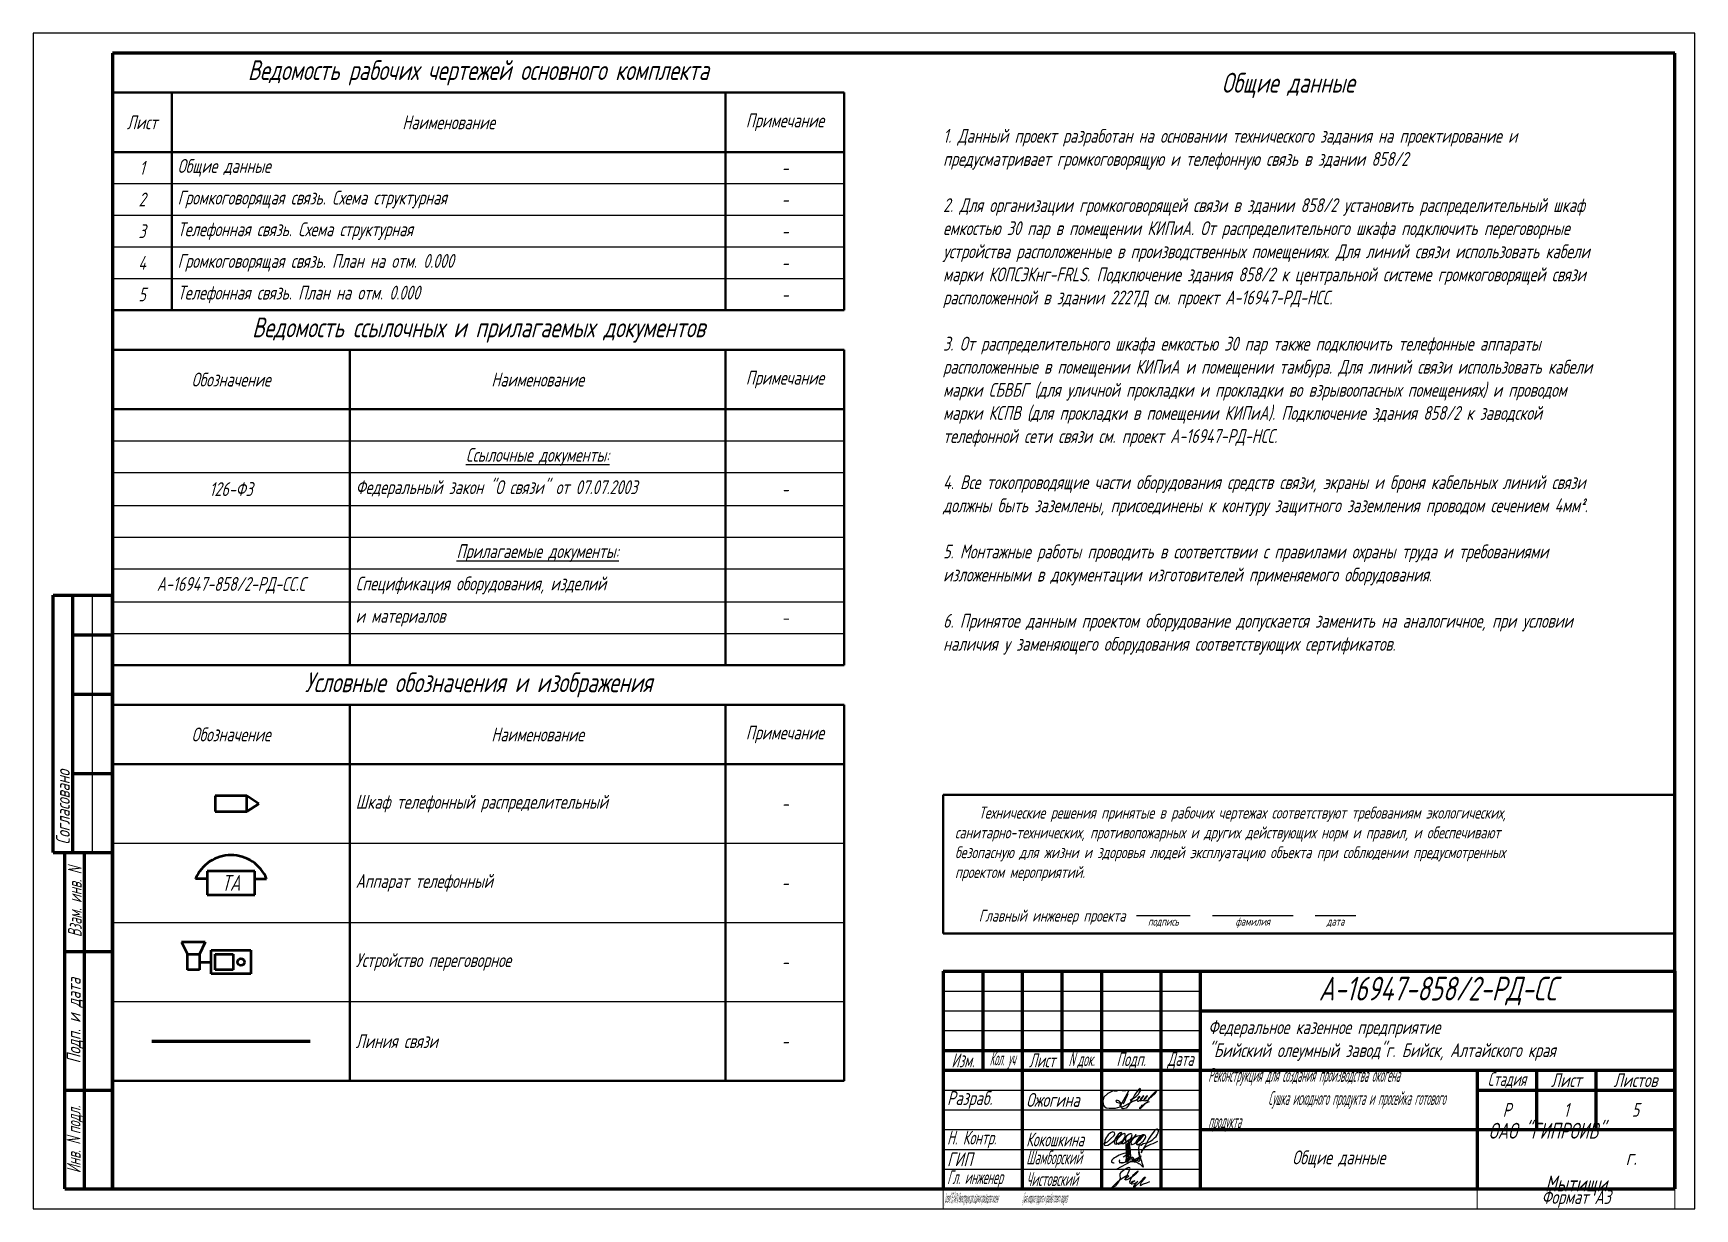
# Model space of a CAD drawing. Header units: millimetres. Extents: x 1036 to 3136, y 1217 to 1841.
# Drawn here: x 1036.2 to 1456.2, y 1543.9 to 1840.9 of the extents above; entities that cross this region are included whole.
import ezdxf
from ezdxf.enums import TextEntityAlignment as Align

# ---------------------------------------------------------------- set-up
doc = ezdxf.new("R2010")
doc.units = ezdxf.units.MM
doc.layers.get('Defpoints').update_dxf_attribs({"color": 33})
for name, color, linetype, lineweight in [('Линия связи (Вновь)', 3, 'Continuous', 60), ('Рамка толстая', 7, 'Continuous', 60), ('Рамка тонкая', 5, 'Continuous', 25), ('Связь', 84, 'Continuous', 50), ('ТаБлица', 253, 'Continuous', 25), ('Текст', 2, 'Continuous', 25), ('Штампы', 252, 'Continuous', 25)]:
    doc.layers.add(name, color=color, linetype=linetype, lineweight=lineweight)
doc.styles.add('Simplex', font='simplex.shx', dxfattribs={"width": 0.7, "oblique": 15})

msp = doc.modelspace()

# ---------------------------------------------------------------- texts
at = {"layer": 'Defpoints', "style": 'Simplex', "oblique": 15, "width": 0.1}
msp.add_text('\\pxsm0.75;{\\W0.4;Реконструкция для создания производства окогена                               Сушка исходного продукта и просейка готового продукта ', height=2.5, dxfattribs=at).set_placement((1266.48, 1545.45))
at = {"layer": 'ТаБлица', "color": 2, "char_height": 5, "attachment_point": 5, "style": 'Simplex'}
for s, insert, width in [('Ведомость рабочих чертежей основного комплекта', (1148.72, 1830.91), 185), ('Ведомость ссылочных и прилагаемых документов', (1148.78, 1765.91), 184.8853), ('Условные обозначения и изображения', (1148.78, 1676.25), 184.8853)]:
    msp.add_mtext(s, dxfattribs=dict(at, insert=insert, width=width))
at = {"layer": 'Текст', "ltscale": 100, "insert": (1266.22, 1830.91), "char_height": 3, "attachment_point": 1, "style": 'Simplex'}
msp.add_mtext_dynamic_manual_height_columns('\\pi70.42345;{\\H1.6667x;Общие данные \\P\\pi0;\\H0.69999x;\\P1. Данный проект разработан на основании технического задания на проектирование и предусматривает громкоговорящую и телефонную связь в здании 858/2\\P\\P2. Для организации громкоговорящей связи в здании 858/2 установить распределительный шкаф емкостью 30 пар\\H0.99998x; в помещении КИПиА. От распределительного шкафа подключить переговорные устройства расположенные в производственных помещениях. Для линий связи использовать кабели марки КОПСЭКнг-FRLS. Подключение здания 858/2 к центральной системе громкоговорящей связи расположенной в здании 2227Д см. проект А-16947-РД-НСС.  \\P\\P3. \\H0.99998x;От распределительного шкафа емкостью 30 пар также подключить телефонные аппараты расположенные в помещении КИПиА и помещении тамбура. Для линий связи использовать кабели марки СБВБГ (для уличной прокладки и прокладки во взрывоопасных помещениях) и проводом марки КСПВ (для прокладки в помещении КИПиА). Подключение здания 858/2 к заводской телефонной сети связи см. проект А-16947-РД-НСС.  \\P\\P4. Все токопроводящие части оборудования средств связи, экраны и броня кабельных линий связи должны быть заземлены, присоединены к контуру защитного заземления проводом сечением 4мм².\\P\\P5. Монтажные работы проводить в соответствии с правилами охраны труда и требованиями изложенными в документации изготовителей применяемого оборудования.\\P\\P6. Принятое данным проектом оборудование допускается заменить на аналогичное, при условии наличия у заменяющего оборудования соответствующих сертификатов. \\P\\H0.99998x; \\H0.99998x; }', width=180, gutter_width=12.5, heights=[0], dxfattribs=at)
at = {"layer": 'Текст', "insert": (1266.22, 1645.49), "char_height": 3, "attachment_point": 1, "style": 'Simplex'}
msp.add_mtext_dynamic_manual_height_columns('\\A1;\\pi6,l3;Технические решения принятые в рабочих чертежах соответствуют требованиям экологических, \\P\\pi0;санитарно-технических, противопожарных и других действующих норм и правил, и обеспечивают \\Pбезопасную для жизни и здоровья людей эксплуатацию объекта при соблюдении предусмотренных \\Pпроектом мероприятий.\\P\\pi6;\\PГлавный инженер проекта  {\\H0.7x;\\S /   подпись   ;}    {\\H0.7x;\\S /      фамилия      ;}    {\\H0.70001x;\\S /   дата   ;} {\\O   }   {\\O \\P}', width=18500.0013, gutter_width=18130, heights=[3200], dxfattribs=at)

# ---------------------------------------------------------------- blocks, each defined once
blk = doc.blocks.new('A$C632518C5')
at = {"layer": 'Рамка толстая'}
for p, q in [((20, 292), (20, 5)), ((415, 292), (20, 292)), ((415, 5), (415, 292)), ((20, 5), (415, 5))]:
    blk.add_line(p, q, dxfattribs=at)
at = {"layer": 'Рамка тонкая'}
for p, q in [((0, 297), (0, 0)), ((420, 297), (0, 297)), ((420, 0), (420, 297)), ((0, 0), (420, 0))]:
    blk.add_line(p, q, dxfattribs=at)
blk = doc.blocks.new('*T31')
at = {"layer": 'Штампы', "color": 0, "linetype": 'ByBlock', "lineweight": 60, "transparency": 16777216}
for p, q in [((0, 0), (0, 85)), ((0, 85), (12, 85)), ((5, 0), (5, 85)), ((12, 0), (12, 85)), ((0, 60), (12, 60)), ((0, 25), (12, 25)), ((0, 0), (12, 0))]:
    blk.add_line(p, q, dxfattribs=at)
at = {"layer": 'Штампы', "color": 2, "transparency": 16777216, "char_height": 3.5, "attachment_point": 5, "rotation": 90, "style": 'Simplex'}
for s, insert, width in [('{\\W0.6;Взам. инв. \\Q15;N}', (2.5, 72.5), 25), ('Подп. и дата', (2.5, 42.5), 35), ('{\\W0.6;Инв. \\Q15;N\\fArial|b0|i0|c0|p34;\\Q15; \\Fsimplex|c204;подл.}', (2.5, 12.5), 25)]:
    blk.add_mtext(s, dxfattribs=dict(at, insert=insert, width=width))
blk = doc.blocks.new('*T32')
at = {"layer": 'Штампы', "color": 0, "linetype": 'ByBlock', "lineweight": 60, "transparency": 16777216}
for p, q in [((0, 0), (0, 65)), ((0, 65), (15, 65)), ((5, 0), (5, 65)), ((15, 0), (15, 65)), ((5, 55), (15, 55)), ((5, 40), (15, 40)), ((5, 20), (15, 20)), ((0, 0), (15, 0))]:
    blk.add_line(p, q, dxfattribs=at)
at = {"layer": 'Штампы', "color": 5, "linetype": 'ByBlock', "lineweight": 25, "transparency": 16777216}
blk.add_line((10, 0), (10, 65), dxfattribs=at)
at = {"layer": 'Штампы', "color": 2, "transparency": 16777216, "insert": (2.5, 2), "char_height": 3.5, "width": 61, "attachment_point": 4, "rotation": 90, "style": 'Simplex'}
blk.add_mtext('Согласовано', dxfattribs=at)
blk = doc.blocks.new('*T33')
at = {"layer": 'ТаБлица', "color": 0, "linetype": 'ByBlock', "lineweight": 40, "transparency": 16777216}
for p, q in [((0, 0), (185, 0)), ((0, 0), (0, -55)), ((15, 0), (15, -55)), ((155, 0), (155, -55)), ((185, 0), (185, -55)), ((0, -15), (185, -15)), ((0, -55), (185, -55))]:
    blk.add_line(p, q, dxfattribs=at)
at = {"layer": 'ТаБлица', "color": 5, "linetype": 'ByBlock', "lineweight": 25, "transparency": 16777216}
for p, q in [((0, -23), (185, -23)), ((0, -31), (185, -31)), ((0, -39), (185, -39)), ((0, -47), (185, -47))]:
    blk.add_line(p, q, dxfattribs=at)
at = {"layer": 'ТаБлица', "color": 2, "transparency": 16777216, "char_height": 3.5, "style": 'Simplex'}
for s, insert, width, attachment_point in [('Лист', (7.5, -7.5), 12, 5), ('Наименование', (85, -7.5), 137, 5), ('Примечание', (170, -7.5), 27, 5), ('{\\Q15;Общие данные}', (16.5, -19), 137, 4), ('1', (7.5, -19), 15, 5), ('-', (170, -19), 30, 5), ('Громкоговорящая связь. Схема структурная', (16.5, -27), 137, 4), ('2', (7.5, -27), 15, 5), ('-', (170, -27), 30, 5), ('3', (7.5, -35), 15, 5), ('Телефонная связь. Схема структурная', (16.5, -35), 137, 4), ('-', (170, -35), 30, 5), ('4', (7.5, -43), 15, 5), ('Громкоговорящая связь. План на отм. 0.000', (16.5, -43), 137, 4), ('-', (170, -43), 30, 5), ('5', (7.5, -51), 15, 5), ('Телефонная связь. План на отм. 0.000', (16.5, -51), 137, 4), ('-', (170, -51), 30, 5)]:
    blk.add_mtext(s, dxfattribs=dict(at, insert=insert, width=width, attachment_point=attachment_point))
blk = doc.blocks.new('*T34')
at = {"layer": 'ТаБлица', "color": 0, "linetype": 'ByBlock', "lineweight": 40, "transparency": 16777216}
for p, q in [((0, 0), (185, 0)), ((0, 0), (0, -79.67)), ((60, 0), (60, -79.67)), ((155, 0), (155, -79.67)), ((185, 0), (185, -79.67)), ((0, -15), (185, -15)), ((0, -79.67), (185, -79.67))]:
    blk.add_line(p, q, dxfattribs=at)
at = {"layer": 'ТаБлица', "color": 5, "linetype": 'ByBlock', "lineweight": 25, "transparency": 16777216}
for p, q in [((0, -23), (185, -23)), ((0, -31), (185, -31)), ((0, -39.33), (185, -39.33)), ((0, -47.33), (185, -47.33)), ((0, -55.33), (185, -55.33)), ((0, -63.67), (185, -63.67)), ((0, -71.67), (185, -71.67))]:
    blk.add_line(p, q, dxfattribs=at)
at = {"layer": 'ТаБлица', "color": 2, "transparency": 16777216, "char_height": 3.5, "style": 'Simplex'}
for s, insert, width, attachment_point in [('Обозначение', (30, -7.5), 60, 5), ('Наименование', (107.5, -7.5), 95, 5), ('Примечание', (170, -7.5), 30, 5), ('{\\LСсылочные документы:}', (107.5, -27), 92, 5), ('126-ФЗ', (30, -35.17), 60, 5), ('Федеральный закон "О связи" от 07.07.2003', (61.5, -35.17), 92, 4), ('-', (170, -35.17), 30, 5), ('{\\LПрилагаемые документы:}', (107.5, -51.33), 92, 5), ('А-16947-858/2-РД-СС.С', (30, -59.5), 60, 5), ('Спецификация оборудования, изделий ', (61.5, -59.5), 92, 4), ('и материалов', (61.5, -67.67), 92, 4), ('-', (170, -67.67), 30, 5)]:
    blk.add_mtext(s, dxfattribs=dict(at, insert=insert, width=width, attachment_point=attachment_point))
blk = doc.blocks.new('*T35')
at = {"layer": 'Defpoints', "color": 8, "linetype": 'ByBlock', "lineweight": 0, "transparency": 16777216}
for p, q in [((0, -55), (0, -60)), ((135, -55), (135, -60)), ((185, -55), (185, -60)), ((0, -60), (185, -60))]:
    blk.add_line(p, q, dxfattribs=at)
at = {"layer": 'Штампы', "color": 0, "linetype": 'ByBlock', "lineweight": 60, "transparency": 16777216}
for p, q in [((0, 0), (185, 0)), ((0, 0), (0, -55)), ((10, 0), (10, -25)), ((20, 0), (20, -55)), ((30, 0), (30, -25)), ((40, 0), (40, -55)), ((55, 0), (55, -55)), ((65, 0), (65, -55)), ((185, 0), (185, -55)), ((65, -10), (185, -10)), ((0, -20), (65, -20)), ((0, -25), (185, -25)), ((135, -25), (135, -55)), ((150, -25), (150, -40)), ((165, -25), (165, -40)), ((135, -30), (185, -30)), ((65, -40), (185, -40)), ((0, -55), (185, -55))]:
    blk.add_line(p, q, dxfattribs=at)
at = {"layer": 'Штампы', "color": 5, "linetype": 'ByBlock', "lineweight": 25, "transparency": 16777216}
for p, q in [((0, -5), (65, -5)), ((0, -10), (65, -10)), ((0, -15), (65, -15)), ((0, -30), (65, -30)), ((0, -35), (65, -35)), ((0, -40), (65, -40)), ((0, -45), (65, -45)), ((0, -50), (65, -50))]:
    blk.add_line(p, q, dxfattribs=at)
at = {"layer": 'Штампы', "color": 2, "transparency": 16777216, "style": 'Simplex'}
for s, insert, char_height, width, attachment_point in [('А-16947-858/2-РД-СС', (125, -5), 6, 120, 5), ('Федеральное казенное предприятие\\P"Бийский олеумный завод"г. Бийск, Алтайского края', (67, -17.5), 3.5, 116, 4), ('{\\W0.6;Изм.}', (5, -22.5), 3.5, 10, 5), ('{\\W0.4;Кол. уч}', (15, -22.5), 3.5, 10, 5), ('{\\W0.6;Лист}', (25, -22.5), 3.5, 10, 5), ('{\\Q15;\\W0.5;N\\fArial|b0|i0|c0|p34;\\Q15; \\Fsimplex|c204;док.}', (35, -22.5), 3.5, 10, 5), ('{\\W0.6;Подп.}', (47.5, -22.5), 3.5, 15, 5), ('{\\W0.6;Дата}', (60, -22.5), 3.5, 10, 5), ('{\\W0.4;Реконструкция для создания производства окогена                               Сушка исходного продукта и просейка готового продукта }', (67, -32.5), 3.5, 66, 4), ('{\\W0.6;Стадия}', (142.5, -27.5), 3.5, 15, 5), ('Лист', (157.5, -27.5), 3.5, 15, 5), ('Листов', (175, -27.5), 3.5, 20, 5), ('Разраб.', (1, -32.5), 3.5, 18, 4), ('Ожогина', (21, -32.5), 3.5, 18, 4), ('Р', (142.5, -35), 3.5, 15, 5), ('1', (157.5, -35), 3.5, 15, 5), ('5', (175, -35), 3.5, 20, 5), ('ОАО "ГИПРОИВ"                         г. Мытищи', (160, -47.5), 4, 50, 5), ('{\\W0.6;Н. Контр.}', (1, -42.5), 3.5, 18, 4), ('{\\W0.6;Кокошкина}', (21, -42.5), 3.5, 18, 4), ('ГИП', (1, -47.5), 3.5, 18, 4), ('{\\W0.5;Шамборский}', (21, -47.5), 3.5, 18, 4), ('Общие данные', (100, -47.5), 3.5, 70, 5), ('{\\W0.5;Гл. инженер}', (1, -52.5), 3.5, 18, 4), ('{\\W0.5;Чистовский}', (21, -52.5), 3.5, 18, 4), ('Формат А3', (160, -57.5), 3.5, 50, 5)]:
    blk.add_mtext(s, dxfattribs=dict(at, insert=insert, char_height=char_height, width=width, attachment_point=attachment_point))
blk = doc.blocks.new('A$C09094F02')
at = {"layer": 'Рамка тонкая'}
for p, q in [((1.97, 4.33), (1.61, 4.15)), ((2.85, 4.72), (1.97, 4.33)), ((3.25, 4.78), (2.85, 4.72)), ((3.25, 4.78), (3.89, 4.82)), ((4.2, 4.83), (3.89, 4.82)), ((4.85, 4.87), (4.2, 4.83)), ((6.85, 4.68), (4.72, 0.96)), ((5.29, 4.81), (4.85, 4.87)), ((5.56, 4.78), (5.29, 4.81)), ((6.13, 4.7), (5.56, 4.78)), ((8.74, 4.22), (8.39, 3.71)), ((9.08, 4.62), (8.74, 4.22)), ((9.37, 5.07), (9.08, 4.62)), ((9.81, 5.41), (9.37, 5.07)), ((9.37, 3.99), (9.57, 4.27)), ((9.57, 4.27), (9.88, 4.8)), ((9.9, 5.13), (9.81, 5.41)), ((9.88, 4.8), (9.89, 4.99)), ((9.89, 4.97), (9.9, 5.13)), ((9.94, 5.34), (9.94, 5.34)), ((13.59, 4.52), (12.54, 3.43)), ((12.61, 3.19), (13.65, 4.21)), ((13.58, 4.5), (13.73, 4.66)), ((13.71, 4.33), (13.64, 4.19)), ((13.74, 4.39), (13.71, 4.33)), ((13.73, 4.66), (13.83, 4.76)), ((13.77, 4.43), (13.74, 4.39)), ((13.84, 4.53), (13.77, 4.43)), ((13.83, 4.76), (13.94, 4.85)), ((13.87, 4.58), (13.84, 4.53)), ((13.93, 4.71), (13.87, 4.58)), ((13.97, 4.77), (13.93, 4.71)), ((13.94, 4.85), (13.98, 4.89)), ((13.98, 4.89), (13.97, 4.81)), ((13.97, 4.81), (13.97, 4.77)), ((0.44, 2.54), (0.37, 2.32)), ((0.37, 2.32), (0.49, 1.27)), ((0.66, 3.22), (0.44, 2.54)), ((0.49, 1.27), (0.69, 0.89)), ((1.61, 4.15), (0.66, 3.2)), ((0.69, 0.89), (1.23, 0.53)), ((1.23, 0.53), (1.94, 0.43)), ((1.94, 0.43), (2.83, 0.4)), ((2.83, 0.4), (3.56, 0.46)), ((3.56, 0.46), (4.19, 0.58)), ((3.72, 2.34), (3.66, 2.29)), ((3.66, 2.29), (3.66, 2.24)), ((3.66, 2.24), (3.73, 2.08)), ((3.81, 2.36), (3.72, 2.34)), ((3.72, 2.1), (3.86, 1.97)), ((3.93, 2.37), (3.81, 2.36)), ((3.85, 1.97), (4.41, 1.74)), ((3.98, 2.35), (3.93, 2.37)), ((4.06, 2.34), (3.98, 2.35)), ((4.23, 2.29), (4.06, 2.34)), ((4.19, 0.58), (4.74, 0.74)), ((4.38, 2.26), (4.23, 2.29)), ((4.79, 1.9), (4.38, 2.26)), ((4.41, 1.74), (4.66, 1.75)), ((4.66, 1.75), (5.05, 1.79)), ((4.72, 0.96), (4.84, 1.8)), ((4.74, 0.74), (5.14, 0.89)), ((4.8, 1.84), (4.78, 1.92)), ((4.81, 1.81), (4.8, 1.84)), ((4.82, 1.76), (4.81, 1.81)), ((4.82, 1.7), (4.82, 1.76)), ((5.08, 0.43), (5.34, 0.72)), ((5.5, 0.24), (5.08, 0.46)), ((5.34, 0.72), (5.72, 0.93)), ((6.52, 3.63), (5.5, 1.41)), ((6.27, 0.44), (5.5, 0.24)), ((5.66, 1.8), (5.68, 1.8)), ((5.72, 0.93), (8.35, 2.39)), ((6.67, 0.91), (6.27, 0.44)), ((6.73, 4.08), (6.52, 3.63)), ((7.02, 1.43), (6.67, 0.91)), ((7.36, 1.92), (7.02, 1.43)), ((7.25, 2.4), (7.9, 2.83)), ((7.65, 2.43), (7.36, 1.92)), ((8.03, 3.04), (7.65, 2.43)), ((7.8, 2.09), (8.35, 2.39)), ((7.84, 2.8), (8.77, 3.38)), ((8.39, 3.71), (8.03, 3.04)), ((8.36, 2.19), (8.54, 2.32)), ((8.54, 2.32), (8.7, 2.43)), ((8.7, 2.43), (9, 2.65)), ((8.77, 3.38), (9.12, 3.73)), ((9, 2.65), (9.26, 2.8)), ((9.1, 2.61), (9.08, 2.41)), ((9.08, 2.41), (9.11, 2.29)), ((9.2, 2.85), (9.1, 2.61)), ((9.11, 2.29), (9.14, 2.22)), ((9.12, 3.73), (9.37, 3.99)), ((9.14, 2.22), (9.39, 2.18)), ((9.24, 2.99), (9.2, 2.85)), ((9.38, 3.18), (9.24, 2.99)), ((9.26, 2.8), (9.54, 3.09)), ((9.43, 3.24), (9.38, 3.18)), ((9.39, 2.18), (9.45, 2.25)), ((9.5, 3.05), (9.4, 2.94)), ((9.72, 3.37), (9.43, 3.24)), ((9.45, 2.25), (9.66, 2.36)), ((9.72, 3.37), (9.5, 3.05)), ((9.54, 3.09), (9.63, 3.25)), ((9.66, 2.36), (9.86, 2.51)), ((9.73, 0.42), (9.88, 0.68)), ((9.75, 0.24), (9.73, 0.42)), ((11.24, 1.71), (9.8, 0.24)), ((9.85, 2.51), (9.84, 2.25)), ((9.84, 2.25), (10.52, 2.4)), ((9.93, 2.73), (9.85, 2.51)), ((9.86, 2.51), (10.14, 2.73)), ((9.88, 0.68), (10.13, 0.91)), ((10.07, 2.95), (9.93, 2.73)), ((10.22, 3.13), (10.07, 2.95)), ((10.13, 2.76), (10.33, 2.97)), ((10.13, 0.91), (10.34, 1.14)), ((10.36, 3.32), (10.22, 3.13)), ((10.33, 2.97), (10.56, 3.24)), ((10.34, 1.14), (10.75, 1.38)), ((10.48, 3.44), (10.36, 3.32)), ((10.42, 2.38), (10.77, 2.5)), ((10.74, 3.53), (10.48, 3.44)), ((10.56, 3.24), (10.68, 3.38)), ((10.67, 3.36), (10.74, 3.53)), ((10.76, 2.51), (10.75, 2.25)), ((10.75, 2.25), (11.09, 2.33)), ((10.75, 1.38), (10.98, 1.56)), ((10.84, 2.72), (10.76, 2.51)), ((10.77, 2.5), (11.05, 2.73)), ((10.98, 2.95), (10.84, 2.72)), ((11.13, 3.12), (10.98, 2.95)), ((10.98, 1.56), (11.56, 1.82)), ((11.04, 2.76), (11.24, 2.97)), ((11.05, 2.31), (11.35, 2.34)), ((11.27, 3.32), (11.13, 3.12)), ((11.24, 2.97), (11.47, 3.24)), ((11.62, 2.14), (11.24, 1.71)), ((11.39, 3.44), (11.27, 3.32)), ((11.35, 2.34), (11.65, 2.53)), ((11.65, 3.53), (11.39, 3.44)), ((11.47, 3.24), (11.59, 3.37)), ((11.56, 1.82), (11.72, 1.94)), ((11.59, 3.35), (11.65, 3.53)), ((11.84, 2.5), (11.62, 2.14)), ((11.72, 1.94), (12.16, 2.12)), ((12.54, 3.43), (11.84, 2.5)), ((11.94, 2.93), (12.61, 3.19))]:
    blk.add_line(p, q, dxfattribs=at)
blk.add_point((0, 0), dxfattribs=at)
blk = doc.blocks.new('A$C764A7DD2')
at = {"layer": 'Рамка тонкая'}
for points in [[(0.64, 2.29), (1.55, 2.78), (2.35, 3.54), (3.25, 4.42), (3.42, 4.78), (3.33, 5.15), (2.94, 5.32), (2.35, 5.07), (1.72, 4.56), (1.13, 3.68), (0.91, 3.12), (0.85, 2.75), (0.71, 2.16), (0.78, 1.93), (1.03, 1.82), (1.63, 1.97), (2.31, 2.39), (3.18, 3), (4.24, 4.04), (4.93, 4.62), (5.16, 5), (5.03, 5.15), (4.71, 5.06), (4.27, 4.6), (3.66, 3.91), (3.31, 3.23), (3.26, 2.74), (3.38, 2.3), (3.76, 2.2), (4.36, 2.42), (4.88, 2.81), (5.49, 3.23), (5.9, 3.87), (6, 4.2), (6.04, 4.8), (5.77, 4.88), (5.19, 4.63), (4.64, 4.14), (4.1, 3.55), (3.67, 2.91), (3.8, 2.52), (4.33, 2.22), (4.91, 2.34), (5.38, 2.72), (5.97, 3.53)], [(5.94, 3.54), (5.23, 2.82), (5.21, 2.37), (5.57, 2.4), (6.03, 2.63), (6.4, 2.87), (6.71, 3.09), (7.06, 3.33), (7.32, 3.54), (7.51, 3.8), (7.66, 4.03), (7.72, 4.33), (7.76, 4.57), (7.66, 4.74), (7.52, 4.83), (7.24, 4.83), (7.01, 4.73), (6.65, 4.45), (6.39, 4.2), (6.16, 3.97), (6.06, 3.69), (6.08, 3.53), (6.07, 3.05), (6.31, 2.77), (7.32, 3.3), (7.72, 3.59), (8.21, 3.96), (8.54, 4.29), (8.77, 4.67), (7.84, 3.47), (7.2, 2.63), (6.95, 2.36), (7.61, 3.15), (8.21, 3.78), (8.78, 4.09), (9.19, 4.27), (9.64, 4.41), (10.05, 4.49)], [(8.46, 2.41), (9.12, 2.83), (9.43, 3.13), (9.75, 3.57), (10.1, 3.95), (10.48, 4.22), (10.74, 4.46), (10.1, 3.75), (9.56, 3.09), (9.08, 2.58), (8.87, 2.23), (9.09, 2.05), (9.44, 2.07), (9.86, 2.32), (10.21, 2.69), (10.66, 3.03), (10.92, 3.33), (11.16, 3.77), (11.26, 4.07), (11.16, 4.36), (10.83, 4.53), (10.46, 4.53), (9.47, 3.79), (9.12, 3.35), (8.85, 3.01), (8.74, 2.62), (8.87, 2.2), (10.08, 1.9), (10.56, 2.33), (11.54, 2.57), (12.39, 2.98), (13, 3.37), (13.46, 3.77), (13.86, 4.17), (14.14, 4.58), (14.36, 5.07), (14.4, 5.45), (14.33, 5.76), (14.2, 5.95), (13.99, 5.98), (13.77, 5.86), (13.39, 5.53), (12.83, 4.82), (12.39, 4.25), (11.93, 3.43), (11.61, 2.82), (11.12, 1.94), (10.7, 1.24), (10.35, 0.63), (10.08, 0.16), (10.15, 0), (10.21, 0.41), (11.1, 1.47), (11.64, 1.79), (12.51, 2.16), (13.08, 2.36), (13.57, 2.58), (14.3, 2.91)], [(7.59, 3.14), (7.46, 2.58), (7.5, 2.21), (7.6, 2.07), (7.79, 2.07), (8.03, 2.18), (8.3, 2.31), (8.48, 2.41)]]:
    blk.add_lwpolyline(points, dxfattribs=at)
blk.add_point((0, 0.88), dxfattribs=at)
blk = doc.blocks.new('A$C06937CDB')
at = {"layer": 'Рамка тонкая'}
for points in [[(4.68, 2.39), (4.58, 2.24), (4.48, 2.05), (4.49, 1.94), (4.67, 1.78), (5.08, 1.64), (5.36, 1.6), (5.68, 1.65), (5.9, 1.75), (6.08, 1.87), (6.17, 2.03), (6.29, 2.33), (6.37, 2.75), (6.43, 3.29), (6.48, 4.23), (6.49, 4.56), (6.48, 4.91), (6.53, 5.46), (6.59, 6.14), (6.66, 6.62), (6.72, 6.63), (6.69, 6.02), (6.64, 5.17), (6.62, 4.37), (6.61, 4.04), (6.65, 3.71), (6.67, 3.2), (6.6, 2.67), (6.54, 2.12), (6.47, 1.71), (6.42, 1.65), (6.37, 2.01), (6.37, 2.49), (6.38, 3.21), (6.37, 3.99), (6.33, 4.72), (6.31, 5.09), (6.27, 5.55), (6.25, 6.06), (6.25, 6.55), (6.23, 7.08)], [(4.54, 1.65), (5.39, 1.71), (6.22, 1.82), (6.89, 1.89), (7.27, 1.93), (7.76, 1.93), (8.26, 1.89), (8.59, 1.84), (8.9, 1.74), (9.23, 1.6), (9.5, 1.41), (9.79, 1.24), (10.1, 1.01), (10.35, 0.78), (10.57, 0.6), (10.68, 0.57), (10.6, 0.81), (10.47, 1.12), (10.33, 1.55), (10.22, 1.95), (10.09, 2.33), (9.96, 2.81), (9.79, 3.39), (9.64, 4.02), (9.56, 4.51), (9.51, 4.88), (9.5, 5.32), (9.54, 5.78), (9.6, 6.16), (9.64, 6.45)], [(6.66, 3.16), (6.7, 2.81), (6.73, 2.43), (6.79, 2.16), (6.85, 2.12), (6.92, 2.44), (6.98, 2.83), (7.03, 3.28), (7.08, 3.77), (7.07, 4.1), (7.07, 4.46), (7.06, 4.97), (7.03, 5.5), (6.98, 6), (6.96, 6.41), (6.96, 6.83), (6.93, 7.06), (6.85, 6.77), (6.84, 6.44), (6.81, 5.78), (6.79, 5.34), (6.82, 4.84), (6.88, 4.07), (6.95, 3.5), (7.04, 2.89), (7.11, 2.52), (7.18, 2.3), (7.26, 2.29), (7.32, 2.48), (7.37, 2.75), (7.4, 3.03), (7.41, 3.56), (7.4, 3.98), (7.39, 4.41), (7.37, 4.66), (7.33, 5.01), (7.29, 5.33), (7.23, 5.7), (7.16, 6.19), (7.11, 6.44), (7.09, 6.03), (7.1, 5.53), (7.09, 5.08), (7.15, 4.63), (7.21, 4.17), (7.27, 3.77), (7.36, 3.25), (7.45, 2.99), (7.55, 2.9), (7.64, 2.88), (7.72, 2.92), (7.78, 2.97), (7.83, 3.04), (7.87, 3.09)], [(9.66, 2.44), (9.67, 2.53), (9.59, 2.61), (9.47, 2.7), (9.37, 2.73), (9.26, 2.69), (9.2, 2.55), (9.15, 2.42), (9.16, 2.25), (9.21, 2.08), (9.38, 1.99), (9.54, 2.02), (9.65, 2.1), (9.74, 2.21), (9.81, 2.34), (9.86, 2.52), (9.83, 2.68), (9.79, 2.89), (9.74, 3.06), (9.68, 3.25), (9.62, 3.48), (9.56, 3.71), (9.52, 3.92), (9.49, 4.15), (9.49, 4.35)], [(5.53, 3.07), (5.72, 3.22), (5.91, 3.36), (6.1, 3.47), (6.29, 3.59), (6.48, 3.7), (6.51, 3.75), (6.56, 3.82), (6.57, 3.91), (6.53, 4.02), (6.42, 4.1), (6.28, 4.12), (6.06, 4.08), (5.69, 3.97), (5.17, 3.79), (4.5, 3.51), (4.08, 3.32), (3.62, 3.08), (3.3, 2.87), (3.01, 2.62), (2.81, 2.46), (2.65, 2.26), (2.53, 2.06), (2.52, 1.93), (2.58, 1.79), (2.72, 1.71), (2.88, 1.65), (3.07, 1.62), (3.24, 1.6)], [(3.81, 0), (10.11, 3.41)], [(8.09, 2.48), (8.15, 2.49), (8.19, 2.54), (8.21, 2.61), (8.21, 2.68), (8.19, 2.73), (8.16, 2.79), (8.11, 2.85), (8.04, 2.89), (7.97, 2.91), (7.89, 2.92), (7.82, 2.9), (7.76, 2.84), (7.72, 2.78), (7.7, 2.67), (7.7, 2.57), (7.7, 2.41), (7.75, 2.29), (7.82, 2.17), (7.88, 2.13), (7.94, 2.09), (8.01, 2.12), (8.06, 2.18), (8.05, 2.28), (8.02, 2.37), (7.98, 2.35), (7.98, 2.3), (8.02, 2.23), (8.05, 2.18), (8.08, 2.15), (8.17, 2.09), (8.2, 2.08), (8.26, 2.09), (8.32, 2.12), (8.37, 2.16), (8.37, 2.22), (8.38, 2.3), (8.36, 2.36), (8.29, 2.38), (8.29, 2.3), (8.33, 2.22), (8.38, 2.16), (8.47, 2.1), (8.55, 2.1), (8.63, 2.12), (8.71, 2.19), (8.73, 2.26), (8.75, 2.35), (8.74, 2.47), (8.67, 2.54), (8.6, 2.53), (8.64, 2.43), (8.71, 2.29), (8.81, 2.16), (8.9, 2.14), (9.03, 2.19), (9.09, 2.3), (9.1, 2.4), (9.09, 2.5), (9.05, 2.56), (9.01, 2.52), (9.03, 2.45), (9.09, 2.34), (9.16, 2.29), (9.24, 2.3), (9.29, 2.36), (9.31, 2.42)]]:
    blk.add_lwpolyline(points, dxfattribs=at)
blk.add_point((0, 1.11), dxfattribs=at)
blk = doc.blocks.new('A$C2B280688')
at = {"layer": 'Рамка тонкая'}
blk.add_lwpolyline([(5.9, 2.28), (6.23, 2.95), (6.74, 3.98), (7.05, 4.58), (7.26, 5.14), (7.2, 5.36), (6.87, 5.4), (6.35, 5.18), (5.58, 4.7), (4.9, 4.13), (4.65, 3.83), (4.68, 3.34), (4.71, 2.85), (4.65, 2.36), (4.11, 1.47), (3.45, 0.73), (2.77, 0.33), (2.64, 0.37), (3.2, 0.97), (3.92, 1.64), (4.79, 2.37), (5.7, 3.02), (6.14, 3.24), (6.59, 3.47), (6.84, 3.33), (6.8, 3.06), (6.44, 2.93), (6.13, 2.57), (6.19, 2.35), (6.49, 2.37), (6.86, 2.59), (7.34, 2.87), (7.95, 3.27), (8.48, 3.66), (8.9, 3.97), (9.24, 4.32), (9.29, 4.51), (9.11, 4.39), (8.49, 3.82), (7.95, 3.37), (7.56, 2.83), (7.28, 2.26), (7.11, 1.8), (7.16, 1.44), (7.46, 1.46), (7.89, 1.68), (8.42, 2.02), (7.93, 1.87), (7.52, 1.64), (7.51, 1.3), (7.81, 1.3), (8.28, 1.39), (8.72, 1.59), (9.01, 1.79), (9.19, 1.95), (8.58, 1.25), (8.15, 0.65), (8.11, 0.32), (8.53, 0.66), (9.88, 1.9), (10.92, 2.95), (11.12, 3.02), (10.12, 1.84), (9.87, 1.32), (9.82, 0.92), (10.03, 1), (10.64, 1.29), (11.51, 1.58), (12.25, 1.85)], dxfattribs=at)
blk.add_point((0, 0), dxfattribs=at)
blk = doc.blocks.new('*T36')
at = {"layer": 'ТаБлица', "color": 0, "linetype": 'ByBlock', "lineweight": 40, "transparency": 16777216}
for p, q in [((0, 0), (185, 0)), ((0, 0), (0, -95)), ((60, 0), (60, -95)), ((155, 0), (155, -95)), ((185, 0), (185, -95)), ((0, -15), (185, -15)), ((0, -95), (185, -95))]:
    blk.add_line(p, q, dxfattribs=at)
at = {"layer": 'ТаБлица', "color": 5, "linetype": 'ByBlock', "lineweight": 25, "transparency": 16777216}
for p, q in [((0, -35), (185, -35)), ((0, -55), (185, -55)), ((0, -75), (185, -75))]:
    blk.add_line(p, q, dxfattribs=at)
at = {"layer": 'ТаБлица', "color": 2, "transparency": 16777216, "char_height": 3.5, "style": 'Simplex'}
for s, insert, width, attachment_point in [('Обозначение', (30, -7.5), 60, 5), ('Наименование', (107.5, -7.5), 95, 5), ('Примечание', (170, -7.5), 30, 5), ('Шкаф телефонный распределительный', (61.5, -25), 92, 4), ('-', (170, -25), 30, 5), ('Аппарат телефонный', (61.5, -45), 92, 4), ('-', (170, -45), 30, 5), ('Устройство переговорное', (61.5, -65), 92, 4), ('-', (170, -65), 30, 5), ('Линия связи', (61.5, -85), 92, 4), ('-', (170, -85), 30, 5)]:
    blk.add_mtext(s, dxfattribs=dict(at, insert=insert, width=width, attachment_point=attachment_point))
blk = doc.blocks.new('A$C19E7192F')
at = {"layer": 'Связь'}
for p, q in [((0, 4), (0, 0)), ((8, 4), (0, 4)), ((8, 0), (8, 4)), ((11, 2), (8, 4)), ((8, 0), (11, 2)), ((0, 0), (8, 0))]:
    blk.add_line(p, q, dxfattribs=at)
blk = doc.blocks.new('A$C20EB2E6C')
at = {"layer": 'Связь'}
for p, q in [((8, 17.5), (5, 16)), ((8, 11.5), (8, 17.5)), ((1, 13), (1, 16)), ((1, 16), (5, 16)), ((5, 13), (1, 13)), ((3, 13), (3, 10)), ((5, 16), (5, 13)), ((8, 11.5), (5, 13)), ((0, 0), (0, 10)), ((0, 10), (6, 10)), ((1, 4.5), (1, 9)), ((1, 9), (5, 9)), ((5, 9), (5, 4.5)), ((6, 10), (6, 0)), ((5, 4.5), (1, 4.5)), ((6, 0), (0, 0))]:
    blk.add_line(p, q, dxfattribs=at)
blk.add_circle((3, 2.5), 0.868, dxfattribs=at)
blk = doc.blocks.new('A$C79A038C6')
at = {"layer": 'Связь'}
for p, q in [((3, 6), (3, 0)), ((15, 6), (3, 6)), ((15, 0), (15, 6)), ((3, 4), (0, 4)), ((3, 0), (15, 0)), ((15, 4), (18, 4))]:
    blk.add_line(p, q, dxfattribs=at)
blk.add_arc((9, 0.25), 9.75, 22.6199, 157.3801, dxfattribs=at)
at = {"layer": 'Связь', "style": 'Simplex', "oblique": 15, "width": 0.7}
blk.add_text('ТА', height=4, dxfattribs=at).set_placement((9, 3), align=Align.MIDDLE_CENTER)

# ---------------------------------------------------------------- linework, layer by layer
at = {"layer": 'Линия связи (Вновь)'}
msp.add_line((1066.22, 1586.25), (1106.22, 1586.25), dxfattribs=at)
at = {"layer": 'ТаБлица', "lineweight": 40}
for p, q in [((1266.22, 1648.49), (1451.22, 1648.49)), ((1266.22, 1648.49), (1266.22, 1613.49)), ((1266.22, 1613.49), (1451.22, 1613.49))]:
    msp.add_line(p, q, dxfattribs=at)

# ---------------------------------------------------------------- block references
for name, p in [('A$C632518C5', (1036.22, 1543.91)), ('*T33', (1056.22, 1825.91)), ('*T34', (1056.22, 1760.91)), ('*T32', (1041.22, 1633.91)), ('*T36', (1056.22, 1671.25)), ('*T31', (1044.22, 1548.91)), ('*T35', (1266.22, 1603.91))]:
    msp.add_blockref(name, p)
at = {"layer": 'Линия связи (Вновь)'}
msp.add_blockref('A$C09094F02', (1306.22, 1568.91), dxfattribs=at)
at = {"layer": 'Рамка тонкая'}
for name, p in [('A$C09094F02', (1306.22, 1568.91)), ('A$C764A7DD2', (1306.22, 1558.04)), ('A$C06937CDB', (1306.22, 1553.91)), ('A$C2B280688', (1306.22, 1548.91))]:
    msp.add_blockref(name, p, dxfattribs=at)
at = {"layer": 'Связь'}
for name, p in [('A$C19E7192F', (1082.22, 1644.25)), ('A$C79A038C6', (1077.22, 1623.25))]:
    msp.add_blockref(name, p, dxfattribs=at)
at = {"layer": 'Связь', "rotation": 90}
msp.add_blockref('A$C20EB2E6C', (1091.22, 1603.25), dxfattribs=at)

msp.set_redraw_order([(e.dxf.handle, doc.entitydb.next_handle()) for e in msp.query("TEXT MTEXT ATTDEF DIMENSION ARC_DIMENSION")])  # texts and dimensions are drawn at this point

doc.saveas('drawing.dxf')
